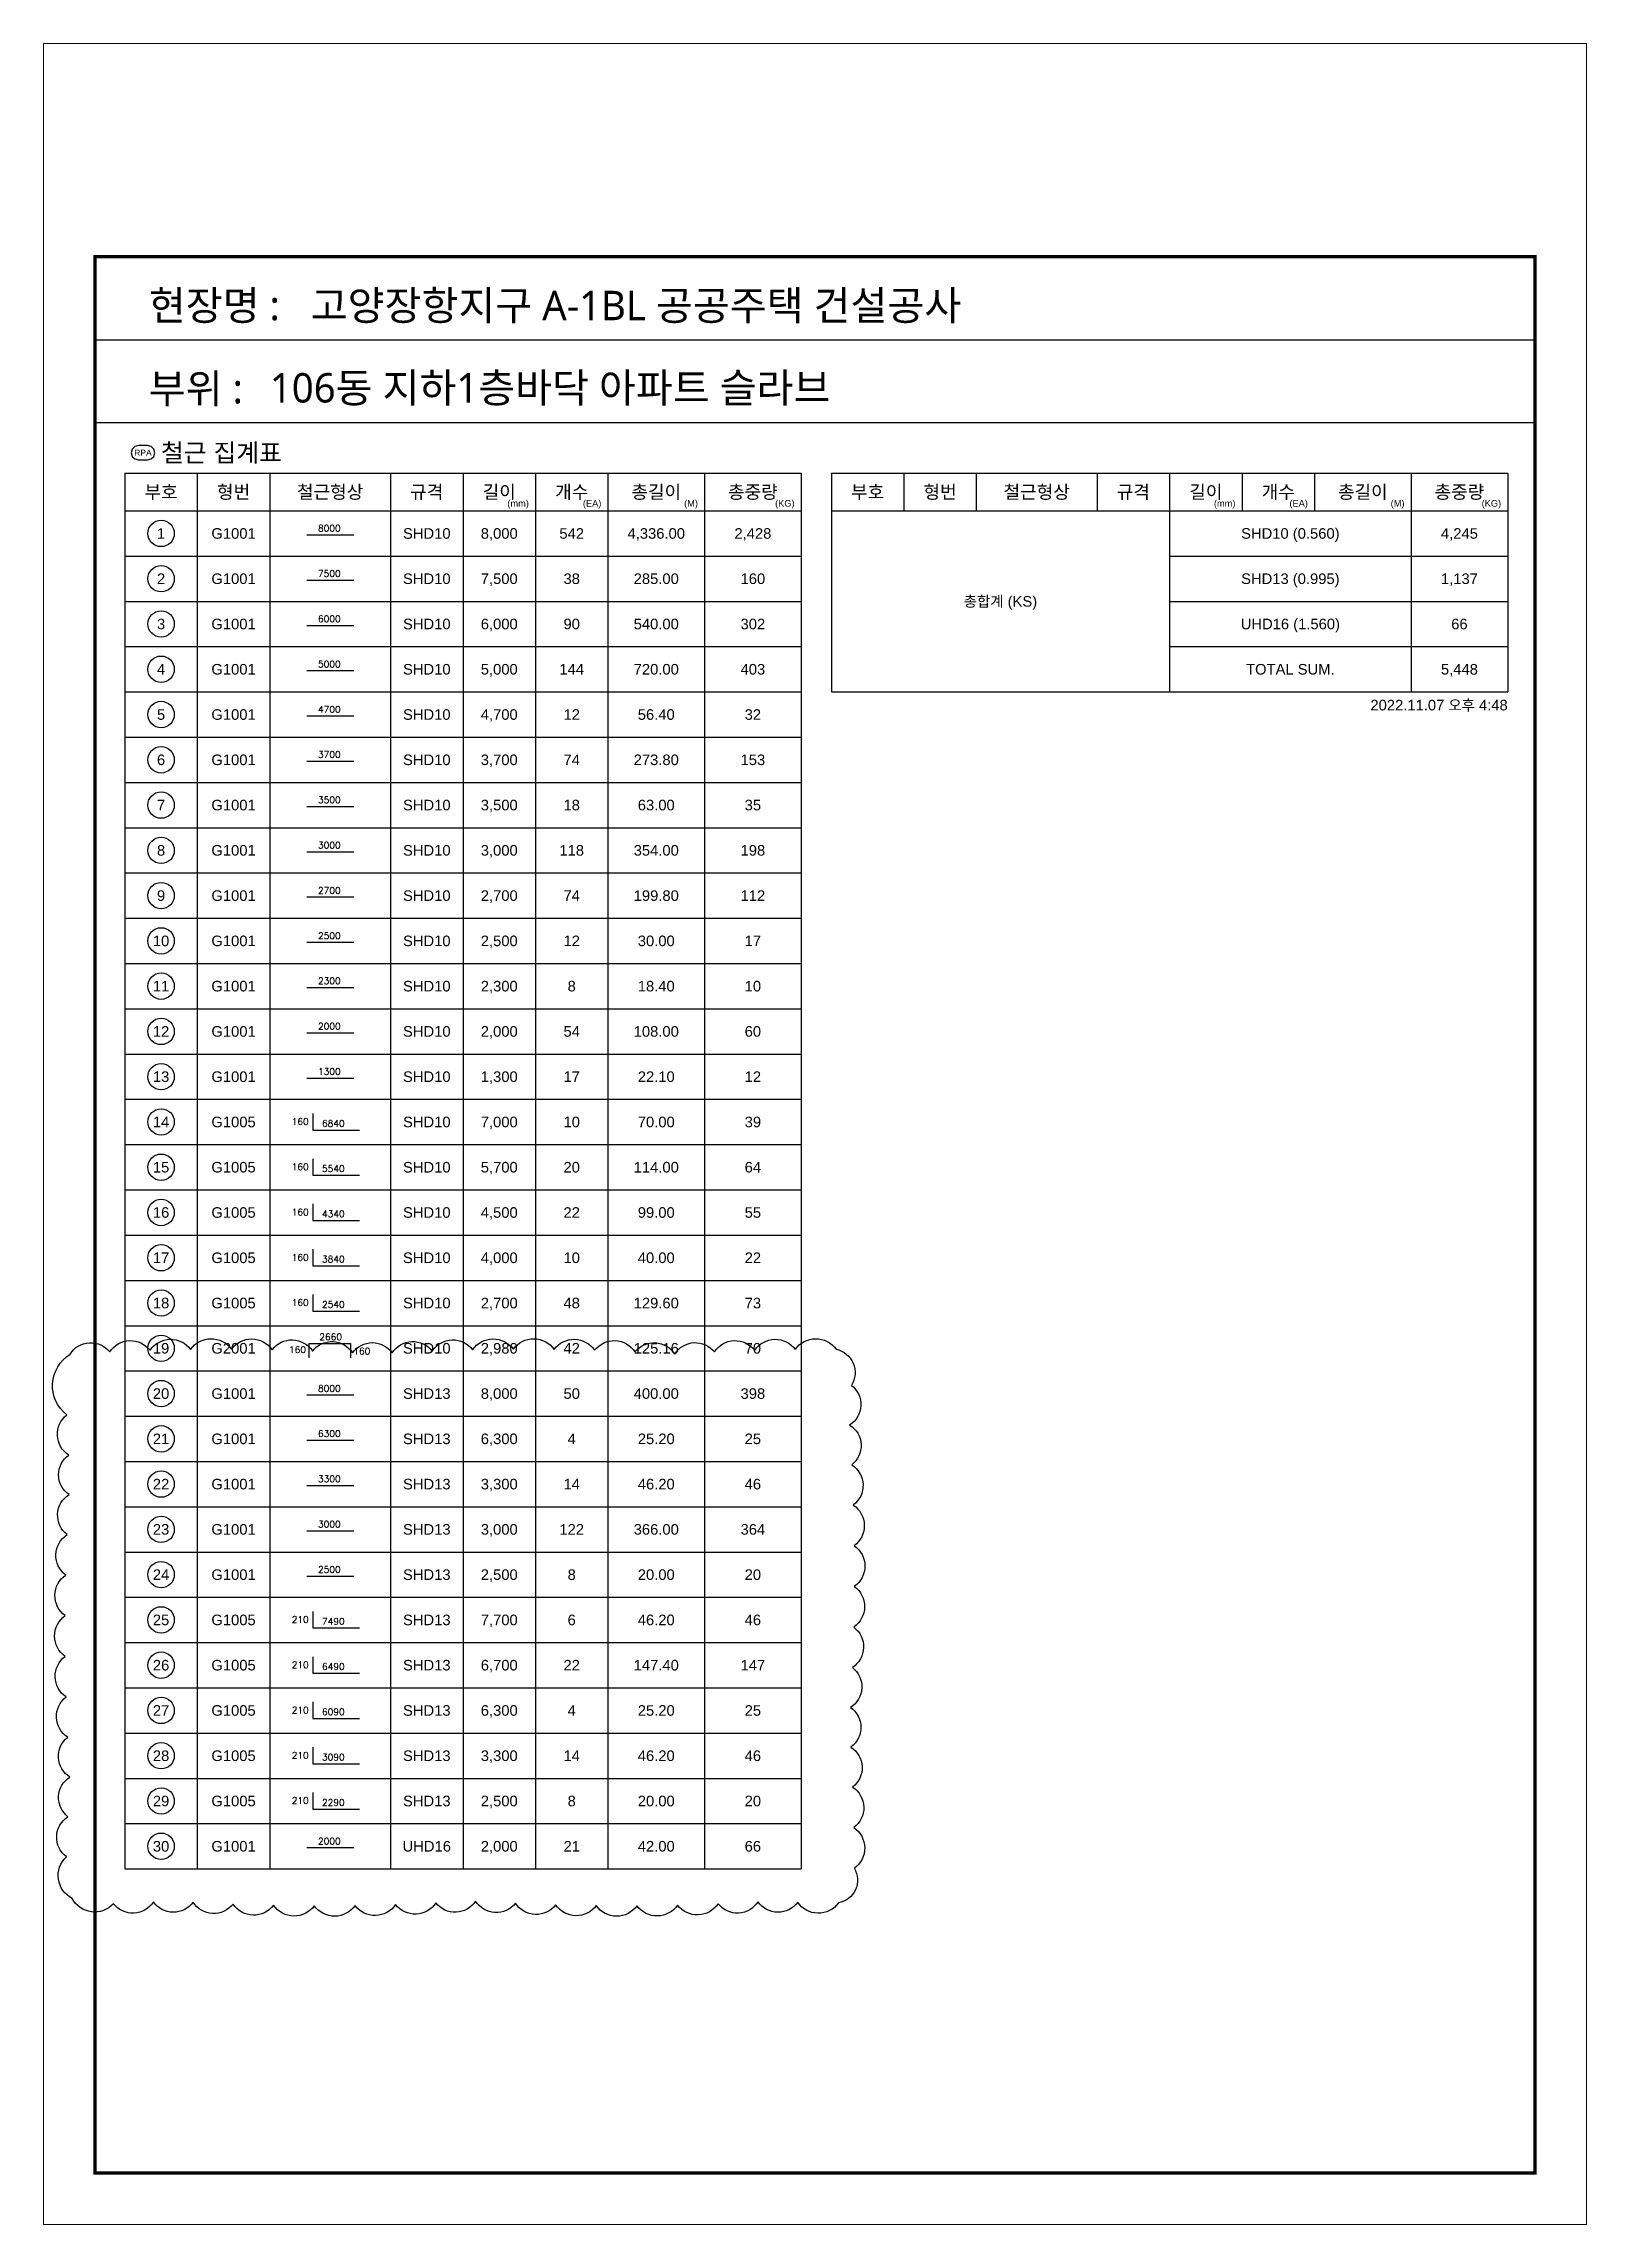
# Model space of a CAD drawing. Header units: millimetres. Extents: x 350420 to 672135, y -312840 to -44390.
# Drawn here: x 510351 to 526680, y -209726 to -186632 of the extents above; entities that cross this region are included whole.
import ezdxf
from ezdxf.enums import TextEntityAlignment as Align

# ---------------------------------------------------------------- set-up
doc = ezdxf.new("R2010")
doc.units = ezdxf.units.MM
doc.header["$LTSCALE"] = 65
for name, color, linetype in [('AMAC-TITLE', 7, 'Continuous'), ('FIN', 8, 'Continuous'), ('FORM-L', 7, 'Continuous'), ('RP_DIM', 7, 'Continuous'), ('SHOPLINE', 7, 'Continuous'), ('XDIM', 7, 'Continuous')]:
    doc.layers.add(name, color=color, linetype=linetype)
doc.layers.add('TEXT', color=3, linetype='Continuous', lineweight=9)
doc.styles.add('RPWK1', font='arial.ttf', dxfattribs={"bigfont": 'whgtxt.shx'})
doc.styles.add('XRebar2', font='Romans.shx')
doc.styles.add('돋움', font='malgun.ttf')

msp = doc.modelspace()

# ---------------------------------------------------------------- texts
at = {"layer": 'AMAC-TITLE', "color": 2, "linetype": 'Continuous', "style": '돋움'}
msp.add_text('106동 지하1층바닥 아파트 슬라브', height=311.415, dxfattribs=at).set_placement((512745.2, -190432.7))
at = {"layer": 'RP_DIM', "color": 7, "linetype": 'Continuous', "ltscale": 100, "style": 'RPWK1'}
for s, height, p in [('RPA', 63.92, (511401.8, -190964.3)), ('부호', 139.83, (511593.5, -191379.8)), ('형번', 139.83, (512360.6, -191379.8)), ('철근형상', 139.83, (513383.3, -191379.8)), ('규격', 139.83, (514406.1, -191379.8)), ('길이', 139.83, (515173.1, -191379.8)), ('개수', 139.83, (515940.2, -191379.8)), ('총길이', 139.83, (516835.1, -191379.8)), ('총중량', 139.83, (517857.8, -191379.8)), ('부호', 139.83, (519072.3, -191379.8)), ('형번', 139.83, (519839.4, -191379.8)), ('철근형상', 139.83, (520862.1, -191379.8)), ('규격', 139.83, (521884.8, -191379.8)), ('길이', 139.83, (522651.9, -191379.8)), ('개수', 139.83, (523418.9, -191379.8)), ('총길이', 139.83, (524313.8, -191379.8)), ('총중량', 139.83, (525336.6, -191379.8)), ('1', 111.9, (511593.5, -191819.2)), ('G1001', 111.86, (512360.6, -191819.2)), ('SHD10', 111.86, (514406.1, -191819.2)), ('8,000', 111.86, (515173.1, -191819.2)), ('542', 111.86, (515940.2, -191819.2)), ('4,336.00', 111.86, (516835.1, -191819.2)), ('2,428', 111.86, (517857.8, -191819.2)), ('SHD10 (0.560)', 111.862, (523546.8, -191819.2)), ('4,245', 111.86, (525336.6, -191819.2)), ('2', 111.9, (511593.5, -192298.6)), ('G1001', 111.86, (512360.6, -192298.6)), ('SHD10', 111.86, (514406.1, -192298.6)), ('7,500', 111.86, (515173.1, -192298.6)), ('38', 111.86, (515940.2, -192298.6)), ('285.00', 111.86, (516835.1, -192298.6)), ('160', 111.86, (517857.8, -192298.6)), ('SHD13 (0.995)', 111.862, (523546.8, -192298.6)), ('1,137', 111.86, (525336.6, -192298.6)), ('총합계 (KS)', 111.86, (520478.6, -192538.3)), ('3', 111.9, (511593.5, -192778)), ('G1001', 111.86, (512360.6, -192778)), ('SHD10', 111.86, (514406.1, -192778)), ('6,000', 111.86, (515173.1, -192778)), ('90', 111.86, (515940.2, -192778)), ('540.00', 111.86, (516835.1, -192778)), ('302', 111.86, (517857.8, -192778)), ('UHD16 (1.560)', 111.862, (523546.8, -192778)), ('66', 111.86, (525336.6, -192778)), ('4', 111.9, (511593.5, -193257.4)), ('G1001', 111.86, (512360.6, -193257.4)), ('SHD10', 111.86, (514406.1, -193257.4)), ('5,000', 111.86, (515173.1, -193257.4)), ('144', 111.86, (515940.2, -193257.4)), ('720.00', 111.86, (516835.1, -193257.4)), ('403', 111.86, (517857.8, -193257.4)), ('TOTAL SUM.', 111.86, (523546.8, -193257.4)), ('5,448', 111.86, (525336.6, -193257.4)), ('5', 111.9, (511593.5, -193736.8)), ('G1001', 111.86, (512360.6, -193736.8)), ('SHD10', 111.86, (514406.1, -193736.8)), ('4,700', 111.86, (515173.1, -193736.8)), ('12', 111.86, (515940.2, -193736.8)), ('56.40', 111.86, (516835.1, -193736.8)), ('32', 111.86, (517857.8, -193736.8)), ('6', 111.9, (511593.5, -194216.3)), ('G1001', 111.86, (512360.6, -194216.3)), ('SHD10', 111.86, (514406.1, -194216.3)), ('3,700', 111.86, (515173.1, -194216.3)), ('74', 111.86, (515940.2, -194216.3)), ('273.80', 111.86, (516835.1, -194216.3)), ('153', 111.86, (517857.8, -194216.3)), ('7', 111.9, (511593.5, -194695.7)), ('G1001', 111.86, (512360.6, -194695.7)), ('SHD10', 111.86, (514406.1, -194695.7)), ('3,500', 111.86, (515173.1, -194695.7)), ('18', 111.86, (515940.2, -194695.7)), ('63.00', 111.86, (516835.1, -194695.7)), ('35', 111.86, (517857.8, -194695.7)), ('8', 111.9, (511593.5, -195175.1)), ('G1001', 111.86, (512360.6, -195175.1)), ('SHD10', 111.86, (514406.1, -195175.1)), ('3,000', 111.86, (515173.1, -195175.1)), ('118', 111.86, (515940.2, -195175.1)), ('354.00', 111.86, (516835.1, -195175.1)), ('198', 111.86, (517857.8, -195175.1)), ('9', 111.9, (511593.5, -195654.5)), ('G1001', 111.86, (512360.6, -195654.5)), ('SHD10', 111.86, (514406.1, -195654.5)), ('2,700', 111.86, (515173.1, -195654.5)), ('74', 111.86, (515940.2, -195654.5)), ('199.80', 111.86, (516835.1, -195654.5)), ('112', 111.86, (517857.8, -195654.5)), ('10', 111.86, (511593.5, -196133.9)), ('G1001', 111.86, (512360.6, -196133.9)), ('SHD10', 111.86, (514406.1, -196133.9)), ('2,500', 111.86, (515173.1, -196133.9)), ('12', 111.86, (515940.2, -196133.9)), ('30.00', 111.86, (516835.1, -196133.9)), ('17', 111.86, (517857.8, -196133.9)), ('11', 111.86, (511593.5, -196613.3)), ('G1001', 111.86, (512360.6, -196613.3)), ('SHD10', 111.86, (514406.1, -196613.3)), ('2,300', 111.86, (515173.1, -196613.3)), ('8', 111.9, (515940.2, -196613.3)), ('18.40', 111.86, (516835.1, -196613.3)), ('10', 111.86, (517857.8, -196613.3)), ('12', 111.86, (511593.5, -197092.7)), ('G1001', 111.86, (512360.6, -197092.7)), ('SHD10', 111.86, (514406.1, -197092.7)), ('2,000', 111.86, (515173.1, -197092.7)), ('54', 111.86, (515940.2, -197092.7)), ('108.00', 111.86, (516835.1, -197092.7)), ('60', 111.86, (517857.8, -197092.7)), ('13', 111.86, (511593.5, -197572.1)), ('G1001', 111.86, (512360.6, -197572.1)), ('SHD10', 111.86, (514406.1, -197572.1)), ('1,300', 111.86, (515173.1, -197572.1)), ('17', 111.86, (515940.2, -197572.1)), ('22.10', 111.86, (516835.1, -197572.1)), ('12', 111.86, (517857.8, -197572.1)), ('14', 111.86, (511593.5, -198051.5)), ('G1005', 111.86, (512360.6, -198051.5)), ('SHD10', 111.86, (514406.1, -198051.5)), ('7,000', 111.86, (515173.1, -198051.5)), ('10', 111.86, (515940.2, -198051.5)), ('70.00', 111.86, (516835.1, -198051.5)), ('39', 111.86, (517857.8, -198051.5)), ('15', 111.86, (511593.5, -198530.9)), ('G1005', 111.86, (512360.6, -198530.9)), ('SHD10', 111.86, (514406.1, -198530.9)), ('5,700', 111.86, (515173.1, -198530.9)), ('20', 111.86, (515940.2, -198530.9)), ('114.00', 111.86, (516835.1, -198530.9)), ('64', 111.86, (517857.8, -198530.9)), ('16', 111.86, (511593.5, -199010.3)), ('G1005', 111.86, (512360.6, -199010.3)), ('SHD10', 111.86, (514406.1, -199010.3)), ('4,500', 111.86, (515173.1, -199010.3)), ('22', 111.86, (515940.2, -199010.3)), ('99.00', 111.86, (516835.1, -199010.3)), ('55', 111.86, (517857.8, -199010.3)), ('17', 111.86, (511593.5, -199489.8)), ('G1005', 111.86, (512360.6, -199489.8)), ('SHD10', 111.86, (514406.1, -199489.8)), ('4,000', 111.86, (515173.1, -199489.8)), ('10', 111.86, (515940.2, -199489.8)), ('40.00', 111.86, (516835.1, -199489.8)), ('22', 111.86, (517857.8, -199489.8)), ('18', 111.86, (511593.5, -199969.2)), ('G1005', 111.86, (512360.6, -199969.2)), ('SHD10', 111.86, (514406.1, -199969.2)), ('2,700', 111.86, (515173.1, -199969.2)), ('48', 111.86, (515940.2, -199969.2)), ('129.60', 111.86, (516835.1, -199969.2)), ('73', 111.86, (517857.8, -199969.2)), ('19', 111.86, (511593.5, -200448.6)), ('G2001', 111.86, (512360.6, -200448.6)), ('SHD10', 111.86, (514406.1, -200448.6)), ('2,980', 111.86, (515173.1, -200448.6)), ('42', 111.86, (515940.2, -200448.6)), ('125.16', 111.86, (516835.1, -200448.6)), ('70', 111.86, (517857.8, -200448.6)), ('20', 111.86, (511593.5, -200928)), ('G1001', 111.86, (512360.6, -200928)), ('SHD13', 111.86, (514406.1, -200928)), ('8,000', 111.86, (515173.1, -200928)), ('50', 111.86, (515940.2, -200928)), ('400.00', 111.86, (516835.1, -200928)), ('398', 111.86, (517857.8, -200928)), ('21', 111.86, (511593.5, -201407.4)), ('G1001', 111.86, (512360.6, -201407.4)), ('SHD13', 111.86, (514406.1, -201407.4)), ('6,300', 111.86, (515173.1, -201407.4)), ('4', 111.9, (515940.2, -201407.4)), ('25.20', 111.86, (516835.1, -201407.4)), ('25', 111.86, (517857.8, -201407.4)), ('22', 111.86, (511593.5, -201886.8)), ('G1001', 111.86, (512360.6, -201886.8)), ('SHD13', 111.86, (514406.1, -201886.8)), ('3,300', 111.86, (515173.1, -201886.8)), ('14', 111.86, (515940.2, -201886.8)), ('46.20', 111.86, (516835.1, -201886.8)), ('46', 111.86, (517857.8, -201886.8)), ('23', 111.86, (511593.5, -202366.2)), ('G1001', 111.86, (512360.6, -202366.2)), ('SHD13', 111.86, (514406.1, -202366.2)), ('3,000', 111.86, (515173.1, -202366.2)), ('122', 111.86, (515940.2, -202366.2)), ('366.00', 111.86, (516835.1, -202366.2)), ('364', 111.86, (517857.8, -202366.2)), ('24', 111.86, (511593.5, -202845.6)), ('G1001', 111.86, (512360.6, -202845.6)), ('SHD13', 111.86, (514406.1, -202845.6)), ('2,500', 111.86, (515173.1, -202845.6)), ('8', 111.9, (515940.2, -202845.6)), ('20.00', 111.86, (516835.1, -202845.6)), ('20', 111.86, (517857.8, -202845.6)), ('25', 111.86, (511593.5, -203325)), ('G1005', 111.86, (512360.6, -203325)), ('SHD13', 111.86, (514406.1, -203325)), ('7,700', 111.86, (515173.1, -203325)), ('6', 111.9, (515940.2, -203325)), ('46.20', 111.86, (516835.1, -203325)), ('46', 111.86, (517857.8, -203325)), ('26', 111.86, (511593.5, -203804.4)), ('G1005', 111.86, (512360.6, -203804.4)), ('SHD13', 111.86, (514406.1, -203804.4)), ('6,700', 111.86, (515173.1, -203804.4)), ('22', 111.86, (515940.2, -203804.4)), ('147.40', 111.86, (516835.1, -203804.4)), ('147', 111.86, (517857.8, -203804.4)), ('27', 111.86, (511593.5, -204283.8)), ('G1005', 111.86, (512360.6, -204283.8)), ('SHD13', 111.86, (514406.1, -204283.8)), ('6,300', 111.86, (515173.1, -204283.8)), ('4', 111.9, (515940.2, -204283.8)), ('25.20', 111.86, (516835.1, -204283.8)), ('25', 111.86, (517857.8, -204283.8)), ('28', 111.86, (511593.5, -204763.3)), ('G1005', 111.86, (512360.6, -204763.3)), ('SHD13', 111.86, (514406.1, -204763.3)), ('3,300', 111.86, (515173.1, -204763.3)), ('14', 111.86, (515940.2, -204763.3)), ('46.20', 111.86, (516835.1, -204763.3)), ('46', 111.86, (517857.8, -204763.3)), ('29', 111.86, (511593.5, -205242.7)), ('G1005', 111.86, (512360.6, -205242.7)), ('SHD13', 111.86, (514406.1, -205242.7)), ('2,500', 111.86, (515173.1, -205242.7)), ('8', 111.9, (515940.2, -205242.7)), ('20.00', 111.86, (516835.1, -205242.7)), ('20', 111.86, (517857.8, -205242.7)), ('30', 111.86, (511593.5, -205722.1)), ('G1001', 111.86, (512360.6, -205722.1)), ('UHD16', 111.86, (514406.1, -205722.1)), ('2,000', 111.86, (515173.1, -205722.1)), ('21', 111.86, (515940.2, -205722.1)), ('42.00', 111.86, (516835.1, -205722.1)), ('66', 111.86, (517857.8, -205722.1))]:
    msp.add_text(s, height=height, dxfattribs=at).set_placement(p, align=Align.MIDDLE_CENTER)
msp.add_text('철근 집계표', height=191.76, dxfattribs=at).set_placement((511593.5, -190964.3), align=Align.MIDDLE_LEFT)
for s, p in [('(mm)', (515486.7, -191556.2)), ('(EA)', (516253.8, -191556.2)), ('(M)', (517276.5, -191556.2)), ('(KG)', (518299.3, -191556.2)), ('(mm)', (522965.5, -191556.2)), ('(EA)', (523732.6, -191556.2)), ('(M)', (524755.3, -191556.2)), ('(KG)', (525778, -191556.2))]:
    msp.add_text(s, height=69.91, dxfattribs=at).set_placement(p, align=Align.BOTTOM_RIGHT)
msp.add_text('2022.11.07 오후 4:48', height=111.862, dxfattribs=at).set_placement((525848, -193581), align=Align.TOP_RIGHT)

# ---------------------------------------------------------------- blocks, each defined once
blk = doc.blocks.new('zsdfhetshts')
blk.add_lwpolyline([(0, 0), (15120, 0), (15120, 21384), (0, 21384)], close=True)
at = {"layer": 'FORM-L', "const_width": 32.6}
blk.add_lwpolyline([(504, 504), (14616, 504), (14616, 19296), (504, 19296)], close=True, dxfattribs=at)
at = {"layer": 'SHOPLINE'}
blk.add_line((504, 18480), (14625, 18480), dxfattribs=at)
blk.add_lwpolyline([(504, 19296), (14616, 19296), (14616, 17664), (504, 17664)], close=True, dxfattribs=at)
at = {"layer": 'AMAC-TITLE', "color": 3, "linetype": 'Continuous', "style": '돋움'}
for s, height, p in [('현장명 :', 288.3, (1031, 18672)), ('고양장항지구 A-1BL 공공주택 건설공사', 288.35, (2618, 18672)), ('부위 :', 288.3, (1031, 17857))]:
    blk.add_text(s, height=height, dxfattribs=at).set_placement(p)
blk = doc.blocks.new('DHS_G1001')
at = {"layer": 'XDIM', "color": 1, "linetype": 'Continuous', "ltscale": 2.91412e-318}
blk.add_lwpolyline([(-768, -45), (780, -45)], dxfattribs=at)
at = {"layer": 'XDIM', "color": 3, "linetype": 'Continuous', "ltscale": 2.91412e-318, "style": 'XRebar2'}
blk.add_attdef('A', text='', height=219, dxfattribs=at).set_placement((-27, -3), align=Align.BOTTOM_CENTER)
blk = doc.blocks.new('DHS_G1005')
at = {"layer": 'XDIM', "color": 1, "linetype": 'Continuous', "ltscale": 1.74847e-317}
blk.add_lwpolyline([(-573, 282), (-573, -267), (975, -267)], dxfattribs=at)
at = {"layer": 'XDIM', "color": 3, "linetype": 'Continuous', "ltscale": 1.74847e-317, "style": 'XRebar2'}
blk.add_attdef('A', text='', height=219, dxfattribs=at).set_placement((-708, -162), align=Align.BOTTOM_RIGHT)
blk.add_attdef('B', text='', height=219, dxfattribs=at).set_placement((105, -222), align=Align.BOTTOM_CENTER)
blk = doc.blocks.new('DHS_G2001')
at = {"layer": 'XDIM', "color": 1, "linetype": 'Continuous', "ltscale": 1.74847e-317}
blk.add_lwpolyline([(-699, -318), (-699, 156), (672, 156), (672, -318)], dxfattribs=at)
at = {"layer": 'XDIM', "color": 3, "linetype": 'Continuous', "ltscale": 1.74847e-317, "style": 'XRebar2'}
blk.add_attdef('A', text='', height=219, dxfattribs=at).set_placement((-801, -45), align=Align.MIDDLE_RIGHT)
blk.add_attdef('B', text='', height=219, dxfattribs=at).set_placement((18, 201), align=Align.BOTTOM_CENTER)
blk.add_attdef('C', text='', height=219, dxfattribs=at).set_placement((768, -93), align=Align.MIDDLE_LEFT)

# ---------------------------------------------------------------- linework, layer by layer
at = {"layer": 'FIN', "color": 1}
msp.add_lwpolyline([(510630, -200510, -0.5205671), (511051, -200487, -0.5205671), (511477.1, -200470, -0.5205671), (511906.7, -200460.2, -0.5205671), (512337.8, -200458.2, -0.5205671), (512768.4, -200464.2, -0.5205671), (513196.5, -200477.7, -0.5205671), (513620.3, -200497.8, -0.5205671), (514039.8, -200497.8, -0.5205671), (514463.6, -200477.6, -0.5205671), (514891.7, -200464.1, -0.5205671), (515322.3, -200458.2, -0.5205671), (515753.4, -200460.2, -0.5205671), (516183, -200470, -0.5205671), (516609.1, -200487, -0.5205671), (517030.1, -200509.9, -0.5205671), (517451.1, -200486.9, -0.5205671), (517877.2, -200469.9, -0.5205671), (518306.8, -200460.2, -0.5205671), (518737.9, -200458.2, -0.5205671), (518901.5, -200840.8, -0.5205671), (518881.9, -201261.4, -0.5205671), (518904.5, -201682.8, -0.5205671), (518921, -202109.3, -0.5205671), (518930.2, -202539, -0.5205671), (518931.6, -202970.2, -0.5205671), (518925.1, -203400.7, -0.5205671), (518911, -203828.5, -0.5205671), (518890.4, -204251.8, -0.5205671), (518894, -204671.4, -0.5205671), (518913.7, -205095.5, -0.5205671), (518926.6, -205523.9, -0.5205671), (518931.9, -205954.6, -0.5205671), (518764.4, -206322.3, -0.5205671), (518332, -206314.6, -0.5205671), (517912.5, -206309.7, -0.5205671), (517489.2, -206330.5, -0.5205671), (517061.5, -206344.8, -0.5205671), (516631.1, -206351.6, -0.5205671), (516200, -206350.4, -0.5205671), (515770.1, -206341.4, -0.5205671), (515343.5, -206325.1, -0.5205671), (514921.9, -206302.7, -0.5205671), (514501.5, -206320.9, -0.5205671), (514075.8, -206338.6, -0.5205671), (513646.5, -206349.1, -0.5205671), (513215.4, -206352, -0.5205671), (512784.7, -206346.8, -0.5205671), (512356.3, -206334.1, -0.5205671), (511932, -206314.6, -0.5205671), (511512.4, -206309.8, -0.5205671), (511089.2, -206330.6, -0.5205671), (510652, -206274.6, -0.5205671), (510590.9, -205835.2, -0.5205671), (510608.3, -205409.4, -0.5205671), (510628.3, -204988.8, -0.5205671), (510605.6, -204567.4, -0.5205671), (510589.1, -204140.9, -0.5205671), (510579.8, -203711.2, -0.5205671), (510578.3, -203280, -0.5205671), (510584.8, -202849.6, -0.5205671), (510598.8, -202421.7, -0.5205671), (510619.4, -201998.3, -0.5205671), (510616.2, -201578.8, -0.5205671), (510596.5, -201154.6, -0.5205671)], format="xyb", close=True, dxfattribs=at)
at = {"layer": 'RP_DIM', "color": 253, "linetype": 'Continuous', "ltscale": 100}
for p, q in [((511401.8, -190964.3), (511402.7, -190964.3)), ((511401.8, -190964.3), (511402.7, -190964.3)), ((511401.8, -190964.3), (511402.7, -190964.3)), ((511401.8, -190964.3), (511402.7, -190964.3)), ((511210, -191180), (518369.2, -191180)), ((511210, -191180), (511210, -205961.8)), ((511977.1, -191180), (511977.1, -191579.5)), ((512744.1, -191180), (512744.1, -191579.5)), ((514022.5, -191180), (514022.5, -191579.5)), ((514789.6, -191180), (514789.6, -191579.5)), ((515556.6, -191180), (515556.6, -191579.5)), ((516323.7, -191180), (516323.7, -191579.5)), ((517346.4, -191180), (517346.4, -191579.5)), ((518369.2, -191180), (518369.2, -191579.5)), ((518369.2, -191180), (518369.2, -205961.8)), ((518688.8, -191180), (525848, -191180)), ((518688.8, -191180), (518688.8, -193497.1)), ((519455.8, -191180), (519455.8, -191579.5)), ((520222.9, -191180), (520222.9, -191579.5)), ((521501.3, -191180), (521501.3, -191579.5)), ((522268.4, -191180), (522268.4, -191579.5)), ((523035.4, -191180), (523035.4, -191579.5)), ((523802.5, -191180), (523802.5, -191579.5)), ((524825.2, -191180), (524825.2, -191579.5)), ((525848, -191180), (525848, -191579.5)), ((525848, -191180), (525848, -193497.1)), ((511210, -191579.5), (518369.2, -191579.5)), ((511977.1, -191579.5), (511977.1, -205961.8)), ((512744.1, -191579.5), (512744.1, -205961.8)), ((514022.5, -191579.5), (514022.5, -205961.8)), ((514789.6, -191579.5), (514789.6, -205961.8)), ((515556.6, -191579.5), (515556.6, -205961.8)), ((516323.7, -191579.5), (516323.7, -205961.8)), ((517346.4, -191579.5), (517346.4, -205961.8)), ((518688.8, -191579.5), (525848, -191579.5)), ((522268.4, -191579.5), (522268.4, -193497.1)), ((524825.2, -191579.5), (524825.2, -193497.1)), ((511210, -192058.9), (518369.2, -192058.9)), ((522268.4, -192058.9), (525848, -192058.9)), ((511210, -192538.3), (518369.2, -192538.3)), ((522268.4, -192538.3), (525848, -192538.3)), ((511210, -193017.7), (518369.2, -193017.7)), ((522268.4, -193017.7), (525848, -193017.7)), ((511210, -193497.1), (518369.2, -193497.1)), ((518688.8, -193497.1), (525848, -193497.1)), ((511210, -193976.6), (518369.2, -193976.6)), ((511210, -194456), (518369.2, -194456)), ((511210, -194935.4), (518369.2, -194935.4)), ((511210, -195414.8), (518369.2, -195414.8)), ((511210, -195894.2), (518369.2, -195894.2)), ((511210, -196373.6), (518369.2, -196373.6)), ((511210, -196853), (518369.2, -196853)), ((511210, -197332.4), (518369.2, -197332.4)), ((511210, -197811.8), (518369.2, -197811.8)), ((511210, -198291.2), (518369.2, -198291.2)), ((511210, -198770.6), (518369.2, -198770.6)), ((511210, -199250), (518369.2, -199250)), ((511210, -199729.5), (518369.2, -199729.5)), ((511210, -200208.9), (518369.2, -200208.9)), ((511210, -200688.3), (518369.2, -200688.3)), ((511210, -201167.7), (518369.2, -201167.7)), ((511210, -201647.1), (518369.2, -201647.1)), ((511210, -202126.5), (518369.2, -202126.5)), ((511210, -202605.9), (518369.2, -202605.9)), ((511210, -203085.3), (518369.2, -203085.3)), ((511210, -203564.7), (518369.2, -203564.7)), ((511210, -204044.1), (518369.2, -204044.1)), ((511210, -204523.5), (518369.2, -204523.5)), ((511210, -205003), (518369.2, -205003)), ((511210, -205482.4), (518369.2, -205482.4)), ((511210, -205961.8), (518369.2, -205961.8))]:
    msp.add_line(p, q, dxfattribs=at)
at = {"layer": 'RP_DIM', "color": 7, "linetype": 'Continuous', "ltscale": 100}
msp.add_lwpolyline([(511353.8, -191041), (511449.7, -191041), (511488.1, -191030.7), (511516.1, -191002.6), (511526.4, -190964.3), (511516.1, -190925.9), (511488.1, -190897.8), (511449.7, -190887.6), (511353.8, -190887.6), (511315.5, -190897.8), (511287.4, -190925.9), (511277.1, -190964.3), (511287.4, -191002.6), (511315.5, -191030.7), (511353.8, -191041)], dxfattribs=at)
for centre in [(511593.5, -191819.2), (511593.5, -192298.6), (511593.5, -192778), (511593.5, -193257.4), (511593.5, -193736.8), (511593.5, -194216.3), (511593.5, -194695.7), (511593.5, -195175.1), (511593.5, -195654.5), (511593.5, -196133.9), (511593.5, -196613.3), (511593.5, -197092.7), (511593.5, -197572.1), (511593.5, -198051.5), (511593.5, -198530.9), (511593.5, -199010.3), (511593.5, -199489.8), (511593.5, -199969.2), (511593.5, -200448.6), (511593.5, -200928), (511593.5, -201407.4), (511593.5, -201886.8), (511593.5, -202366.2), (511593.5, -202845.6), (511593.5, -203325), (511593.5, -203804.4), (511593.5, -204283.8), (511593.5, -204763.3), (511593.5, -205242.7), (511593.5, -205722.1)]:
    msp.add_circle(centre, 139.8, dxfattribs=at)
at = {"layer": 'RP_DIM', "color": 253, "linetype": 'Continuous', "ltscale": 100}
for points in [[(511210, -191180), (511210.1, -191180), (511210, -191180)], [(518688.8, -191180), (518688.9, -191180), (518688.8, -191180)]]:
    msp.add_solid(points, dxfattribs=at)

# ---------------------------------------------------------------- block references
at = {"layer": 'RP_DIM', "color": 7, "linetype": 'Continuous', "ltscale": 100, "xscale": 0.319606, "yscale": 0.319606, "zscale": 0.319606}
for name, p, values in [('DHS_G1001', (513383.3, -191819.2), {'A': '8000'}), ('DHS_G1001', (513383.3, -192298.6), {'A': '7500'}), ('DHS_G1001', (513383.3, -192778), {'A': '6000'}), ('DHS_G1001', (513383.3, -193257.4), {'A': '5000'}), ('DHS_G1001', (513383.3, -193736.8), {'A': '4700'}), ('DHS_G1001', (513383.3, -194216.3), {'A': '3700'}), ('DHS_G1001', (513383.3, -194695.7), {'A': '3500'}), ('DHS_G1001', (513383.3, -195175.1), {'A': '3000'}), ('DHS_G1001', (513383.3, -195654.5), {'A': '2700'}), ('DHS_G1001', (513383.3, -196133.9), {'A': '2500'}), ('DHS_G1001', (513383.3, -196613.3), {'A': '2300'}), ('DHS_G1001', (513383.3, -197092.7), {'A': '2000'}), ('DHS_G1001', (513383.3, -197572.1), {'A': '1300'}), ('DHS_G1005', (513383.3, -198051.5), {'A': '160', 'B': '6840'}), ('DHS_G1005', (513383.3, -198530.9), {'A': '160', 'B': '5540'}), ('DHS_G1005', (513383.3, -199010.3), {'A': '160', 'B': '4340'}), ('DHS_G1005', (513383.3, -199489.8), {'A': '160', 'B': '3840'}), ('DHS_G1005', (513383.3, -199969.2), {'A': '160', 'B': '2540'}), ('DHS_G2001', (513383.3, -200448.6), {'A': '160', 'B': '2660', 'C': '160'}), ('DHS_G1001', (513383.3, -200928), {'A': '8000'}), ('DHS_G1001', (513383.3, -201407.4), {'A': '6300'}), ('DHS_G1001', (513383.3, -201886.8), {'A': '3300'}), ('DHS_G1001', (513383.3, -202366.2), {'A': '3000'}), ('DHS_G1001', (513383.3, -202845.6), {'A': '2500'}), ('DHS_G1005', (513383.3, -203325), {'A': '210', 'B': '7490'}), ('DHS_G1005', (513383.3, -203804.4), {'A': '210', 'B': '6490'}), ('DHS_G1005', (513383.3, -204283.8), {'A': '210', 'B': '6090'}), ('DHS_G1005', (513383.3, -204763.3), {'A': '210', 'B': '3090'}), ('DHS_G1005', (513383.3, -205242.7), {'A': '210', 'B': '2290'}), ('DHS_G1001', (513383.3, -205722.1), {'A': '2000'})]:
    msp.add_blockref(name, p, dxfattribs=at).add_auto_attribs(values)
at = {"layer": 'TEXT', "color": 4, "xscale": 1.08, "yscale": 1.08, "zscale": 1.08}
msp.add_blockref('zsdfhetshts', (510350.5, -209726.4), dxfattribs=at)

msp.set_redraw_order([(e.dxf.handle, doc.entitydb.next_handle()) for e in msp.query("TEXT MTEXT ATTDEF DIMENSION ARC_DIMENSION")])  # texts and dimensions are drawn at this point

doc.saveas('drawing.dxf')
